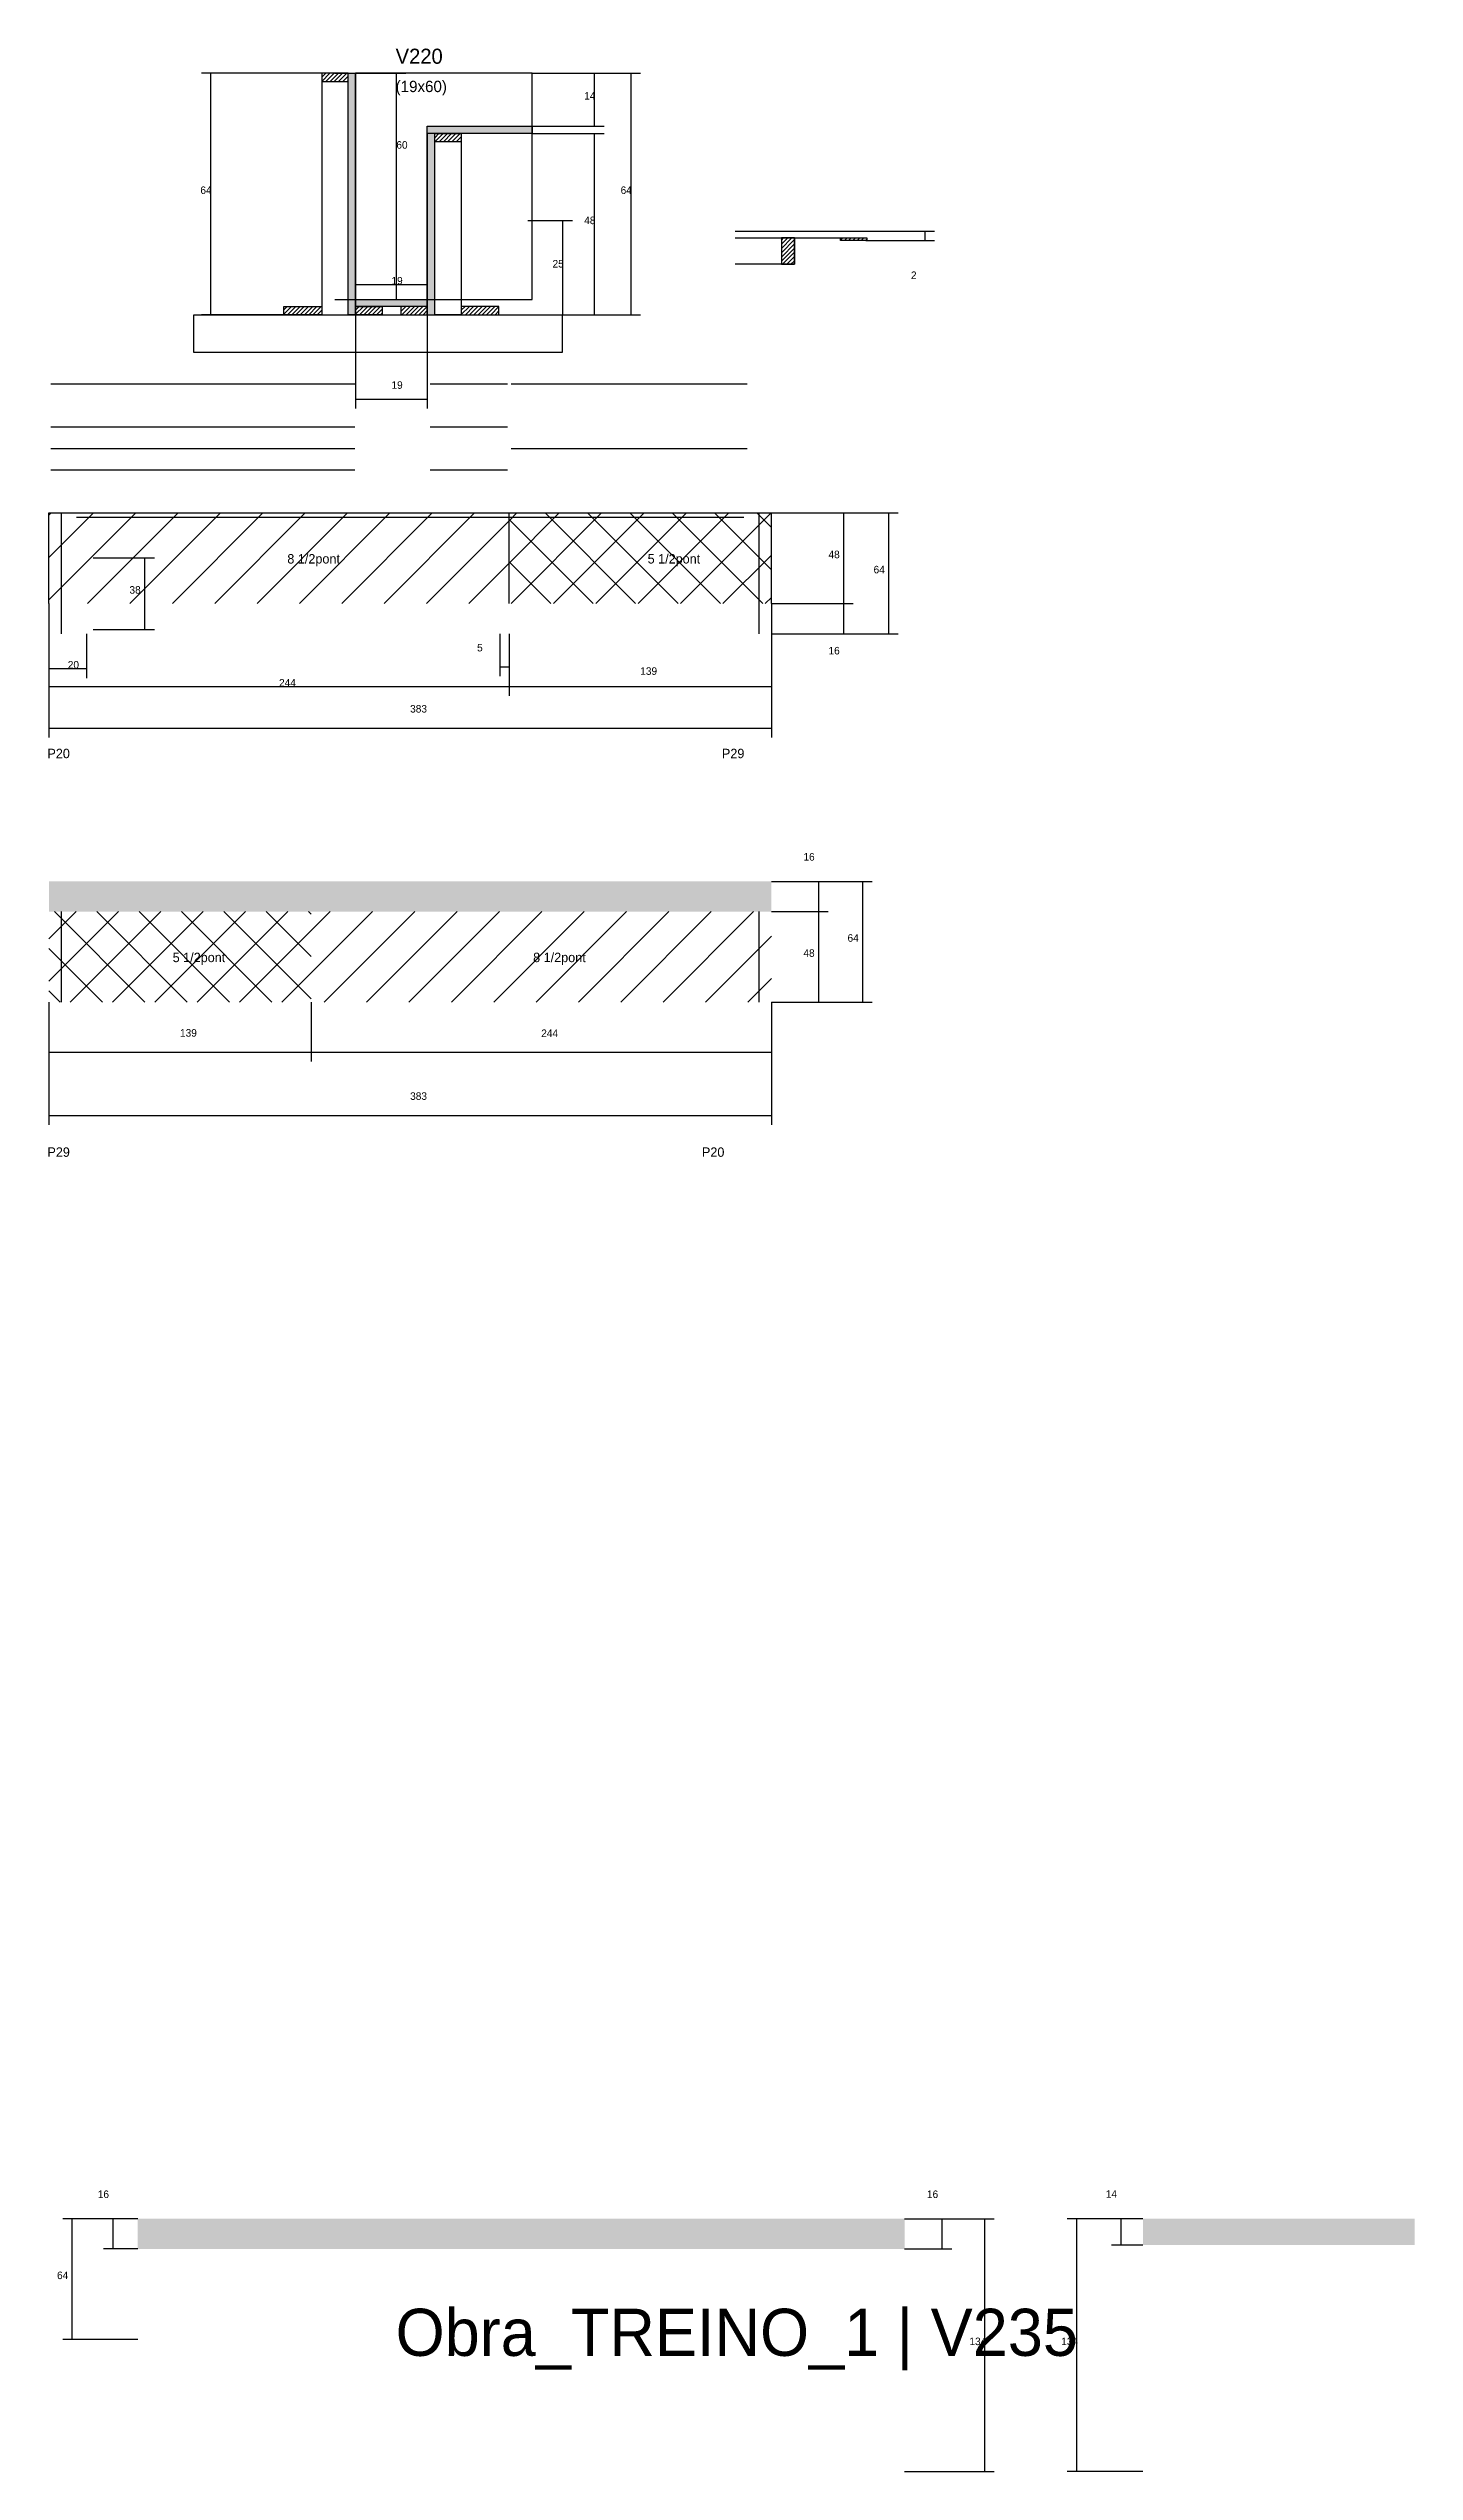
# Model space of a CAD drawing. Header units: metres. Extents: x -2848 to 22762, y -45195 to 1016.
# Drawn here: x 4616 to 5340, y -16671 to -15387 of the extents above; entities that cross this region are included whole.
import ezdxf

# ---------------------------------------------------------------- set-up
doc = ezdxf.new("R2010")
doc.units = ezdxf.units.M
for name, color, linetype in [('CONCRETO', 251, 'Continuous'), ('COTA', 4, 'Continuous'), ('Cota Seção (2x)', 4, 'Continuous'), ('Hachura', 253, 'Continuous'), ('LABEL_ID', 3, 'Continuous'), ('Madeira', 126, 'Continuous'), ('NOMENCLATURA', 7, 'Continuous'), ('Painéis', 200, 'Continuous'), ('REAPROVEITAMENTO', 251, 'Continuous'), ('SARR_2.2x7', 40, 'Continuous'), ('Texto Seção', 7, 'Continuous')]:
    doc.layers.add(name, color=color, linetype=linetype)

msp = doc.modelspace()

# ---------------------------------------------------------------- texts
at = {"layer": 'COTA'}
for s, p in [('14', (4900, -15414)), ('64', (4696.5, -15464)), ('64', (4919.3, -15464)), ('48', (4900, -15480)), ('25', (4883.2, -15503)), ('2', (5073.2, -15509.1)), ('19', (4797.8, -15567.3)), ('244', (4738.2, -15725.1)), ('139', (4929.7, -15718.9)), ('383', (4807.7, -15738.9)), ('139', (4685.7, -15910.7)), ('244', (4877.2, -15910.9)), ('383', (4807.7, -15944.2)), ('16', (4642.1, -16526.3)), ('64', (4620.5, -16569.3))]:
    msp.add_text(s, height=4, dxfattribs=at).set_placement(p)
at = {"layer": 'Cota Seção (2x)'}
for s, p in [('60', (4800.4, -15440)), ('19', (4797.8, -15512)), ('48', (5029.5, -15657.1)), ('64', (5053.4, -15665.1)), ('38', (4658.9, -15675.9)), ('5', (4843.2, -15706.5)), ('16', (5029.5, -15708.1)), ('20', (4626.2, -15715.6)), ('16', (5016.2, -15817.4)), ('64', (5039.6, -15860.4)), ('48', (5016.2, -15868.4)), ('16', (5081.7, -16526.3)), ('14', (5176.5, -16526.2)), ('134', (5104.2, -16604.3)), ('134', (5152.9, -16604.3))]:
    msp.add_text(s, height=4, dxfattribs=at).set_placement(p)
at = {"layer": 'LABEL_ID'}
msp.add_text('Obra_TREINO_1 | V235', height=25, dxfattribs=at).set_placement((4800, -16610))
at = {"layer": 'NOMENCLATURA'}
for s, p in [('8 1/2pont', (4742.6, -15659.9)), ('5 1/2pont', (4933.6, -15659.9)), ('P20', (4615.4, -15763.1)), ('P29', (4973, -15763.1)), ('5 1/2pont', (4681.8, -15871.2)), ('8 1/2pont', (4872.9, -15871.2)), ('P29', (4615.4, -15974.4)), ('P20', (4962.4, -15974.4))]:
    msp.add_text(s, height=5, dxfattribs=at).set_placement(p)
at = {"layer": 'Texto Seção'}
for s, height, p in [('V220', 8, (4800, -15395)), ('(19x60)', 6, (4800, -15410))]:
    msp.add_text(s, height=height, dxfattribs=at).set_placement(p)

# ---------------------------------------------------------------- hatches: boundary and pattern name
at = {"layer": 'COTA'}
h = msp.add_hatch(dxfattribs=at)
h.set_pattern_fill('AR-CONC', scale=0.03)
h.paths.add_polyline_path([(4999.2, -15844.4), (4999.2, -15828.4), (4999.2, -15828.4), (4616.2, -15828.4), (4616.2, -15828.4), (4616.2, -15844.4), (4616.2, -15844.4), (4999.2, -15844.4)])
h = msp.add_hatch(dxfattribs=at)
h.set_pattern_fill('AR-CONC', scale=0.03)
h.paths.add_polyline_path([(5069.8, -16553.3), (5069.8, -16537.3), (5069.8, -16537.3), (4663.3, -16537.3), (4663.3, -16537.3), (4663.3, -16553.3), (4663.3, -16553.3), (5069.8, -16553.3)])
h = msp.add_hatch(dxfattribs=at)
h.set_pattern_fill('AR-CONC', scale=0.03)
h.paths.add_polyline_path([(5340.2, -16551.3), (5340.2, -16537.3), (5340.2, -16537.3), (5196.2, -16537.3), (5196.2, -16537.3), (5196.2, -16551.3), (5196.2, -16551.3), (5340.2, -16551.3)])
at = {"layer": 'Hachura'}
h = msp.add_hatch(dxfattribs=at)
h.set_pattern_fill('ANSI31', scale=0.5)
h.paths.add_polyline_path([(4774.8, -15404.4), (4774.8, -15400), (4774.8, -15400), (4760.8, -15400), (4760.8, -15400), (4760.8, -15404.4), (4760.8, -15404.4), (4774.8, -15404.4)])
h = msp.add_hatch(color=8, dxfattribs=at)
h.dxf.hatch_style = 1
h.paths.add_polyline_path([(4774.8, -15400), (4778.8, -15400), (4778.8, -15400), (4778.8, -15528), (4778.8, -15528), (4774.8, -15528), (4774.8, -15528), (4774.8, -15400)])
h = msp.add_hatch(color=8, dxfattribs=at)
h.dxf.hatch_style = 1
h.paths.add_polyline_path([(4820.8, -15428), (4816.8, -15428), (4816.8, -15428), (4816.8, -15528), (4816.8, -15528), (4820.8, -15528), (4820.8, -15528), (4820.8, -15428)])
h = msp.add_hatch(color=8, dxfattribs=at)
h.dxf.hatch_style = 1
h.paths.add_polyline_path([(4816.8, -15432), (4816.8, -15428), (4816.8, -15428), (4872.4, -15428), (4872.4, -15428), (4872.4, -15432), (4872.4, -15432), (4816.8, -15432)])
h = msp.add_hatch(dxfattribs=at)
h.set_pattern_fill('ANSI31', scale=0.5)
h.paths.add_polyline_path([(4820.8, -15436.4), (4820.8, -15432), (4820.8, -15432), (4834.8, -15432), (4834.8, -15432), (4834.8, -15436.4), (4834.8, -15436.4), (4820.8, -15436.4)])
h = msp.add_hatch(dxfattribs=at)
h.set_pattern_fill('ANSI31', scale=0.5)
h.paths.add_polyline_path([(5011.5, -15487.3), (5004.5, -15487.3), (5004.5, -15501.3), (5011.5, -15501.3)])
h = msp.add_hatch(dxfattribs=at)
h.set_pattern_fill('ANSI31', scale=0.5)
h.paths.add_polyline_path([(5035.9, -15487.3), (5035.9, -15488.7), (5035.9, -15488.7), (5049.8, -15488.7), (5049.8, -15488.7), (5049.8, -15487.3), (5049.8, -15487.3), (5035.9, -15487.3)])
h = msp.add_hatch(dxfattribs=at)
h.set_pattern_fill('ANSI31', scale=0.5)
h.paths.add_polyline_path([(4740.8, -15528), (4740.8, -15523.6), (4740.8, -15523.6), (4760.8, -15523.6), (4760.8, -15523.6), (4760.8, -15528), (4760.8, -15528), (4740.8, -15528)])
h = msp.add_hatch(color=8, dxfattribs=at)
h.dxf.hatch_style = 1
h.paths.add_polyline_path([(4778.8, -15523.6), (4778.8, -15520), (4778.8, -15520), (4816.8, -15520), (4816.8, -15520), (4816.8, -15523.6), (4816.8, -15523.6), (4778.8, -15523.6)])
h = msp.add_hatch(dxfattribs=at)
h.set_pattern_fill('ANSI31', scale=0.5)
h.paths.add_polyline_path([(4778.8, -15528), (4778.8, -15523.6), (4778.8, -15523.6), (4792.8, -15523.6), (4792.8, -15523.6), (4792.8, -15528), (4792.8, -15528), (4778.8, -15528)])
h = msp.add_hatch(dxfattribs=at)
h.set_pattern_fill('ANSI31', scale=0.5)
h.paths.add_polyline_path([(4816.8, -15528), (4816.8, -15523.6), (4816.8, -15523.6), (4802.8, -15523.6), (4802.8, -15523.6), (4802.8, -15528), (4802.8, -15528), (4816.8, -15528)])
h = msp.add_hatch(dxfattribs=at)
h.set_pattern_fill('ANSI31', scale=0.5)
h.paths.add_polyline_path([(4854.8, -15528), (4854.8, -15523.6), (4854.8, -15523.6), (4834.8, -15523.6), (4834.8, -15523.6), (4834.8, -15528), (4834.8, -15528), (4854.8, -15528)])
at = {"layer": 'REAPROVEITAMENTO'}
h = msp.add_hatch(dxfattribs=at)
h.set_pattern_fill('ANSI31', scale=5)
h.paths.add_polyline_path([(4860.2, -15633.1), (4616.2, -15633.1), (4616.2, -15633.1), (4616.2, -15681.1), (4616.2, -15681.1), (4860.2, -15681.1), (4860.2, -15681.1), (4860.2, -15633.1)])
h = msp.add_hatch(dxfattribs=at)
h.set_pattern_fill('ANSI37', scale=5)
h.paths.add_polyline_path([(4999.2, -15633.1), (4860.2, -15633.1), (4860.2, -15633.1), (4860.2, -15681.1), (4860.2, -15681.1), (4999.2, -15681.1), (4999.2, -15681.1), (4999.2, -15633.1)])
h = msp.add_hatch(dxfattribs=at)
h.set_pattern_fill('ANSI37', scale=5)
h.paths.add_polyline_path([(4616.2, -15892.4), (4755.2, -15892.4), (4755.2, -15892.4), (4755.2, -15844.4), (4755.2, -15844.4), (4616.2, -15844.4), (4616.2, -15844.4), (4616.2, -15892.4)])
h = msp.add_hatch(dxfattribs=at)
h.set_pattern_fill('ANSI31', scale=5)
h.paths.add_polyline_path([(4755.2, -15892.4), (4999.2, -15892.4), (4999.2, -15892.4), (4999.2, -15844.4), (4999.2, -15844.4), (4755.2, -15844.4), (4755.2, -15844.4), (4755.2, -15892.4)])

# ---------------------------------------------------------------- linework, layer by layer
at = {"layer": 'CONCRETO'}
for points in [[(4872.4, -15428), (4872.4, -15400), (4778.8, -15400), (4778.8, -15428), (4778.8, -15428), (4778.8, -15520), (4816.8, -15520), (4816.8, -15428)], [(4778.8, -15520), (4872.4, -15520), (4872.4, -15400), (4778.8, -15400)]]:
    msp.add_lwpolyline(points, close=True, dxfattribs=at)
at = {"layer": 'COTA'}
for p, q in [((4760.8, -15400), (4697, -15400)), ((4702, -15528), (4702, -15400)), ((4872.4, -15400), (4929.8, -15400)), ((4872.4, -15400), (4910.5, -15400)), ((4905.5, -15428), (4905.5, -15400)), ((4924.8, -15528), (4924.8, -15400)), ((4872.4, -15428), (4910.5, -15428)), ((4872.4, -15432), (4910.5, -15432)), ((4905.5, -15528), (4905.5, -15432)), ((4870.1, -15478.1), (4893.7, -15478.1)), ((4888.7, -15528), (4888.7, -15478.1)), ((5049.3, -15483.7), (5085.7, -15483.7)), ((5049.3, -15488.7), (5085.7, -15488.7)), ((5080.7, -15488.7), (5080.7, -15483.7)), ((4745.2, -15528), (4697, -15528)), ((4778.8, -15528), (4778.8, -15577.8)), ((4816.8, -15528), (4816.8, -15577.8)), ((4850.4, -15528), (4929.8, -15528)), ((4850.4, -15528), (4910.5, -15528)), ((4870.1, -15528), (4893.7, -15528)), ((4778.8, -15572.8), (4816.8, -15572.8)), ((4616.2, -15681.1), (4616.2, -15730.1)), ((4616.2, -15681.1), (4616.2, -15752.1)), ((4999.2, -15681.1), (4999.2, -15730.1)), ((4999.2, -15681.1), (4999.2, -15752.1)), ((4860.2, -15697.1), (4860.2, -15730.1)), ((4860.2, -15697.1), (4860.2, -15730.1)), ((4616.2, -15725.1), (4860.2, -15725.1)), ((4860.2, -15725.1), (4999.2, -15725.1)), ((4616.2, -15747.1), (4999.2, -15747.1)), ((4616.2, -15892.4), (4616.2, -15923.9)), ((4616.2, -15892.4), (4616.2, -15957.5)), ((4755.2, -15892.4), (4755.2, -15923.9)), ((4755.2, -15892.4), (4755.2, -15923.9)), ((4999.2, -15892.4), (4999.2, -15923.9)), ((4999.2, -15892.4), (4999.2, -15957.5)), ((4616.2, -15918.9), (4755.2, -15918.9)), ((4755.2, -15918.9), (4999.2, -15918.9)), ((4616.2, -15952.5), (4999.2, -15952.5)), ((4663.3, -16537.3), (4623.6, -16537.3)), ((4628.6, -16601.3), (4628.6, -16537.3)), ((4663.3, -16537.3), (4645.2, -16537.3)), ((4650.2, -16553.3), (4650.2, -16537.3)), ((4663.3, -16553.3), (4645.2, -16553.3)), ((4663.3, -16601.3), (4623.6, -16601.3))]:
    msp.add_line(p, q, dxfattribs=at)
at = {"layer": 'Cota Seção (2x)'}
for p, q in [((4767.8, -15400), (4805.4, -15400)), ((4800.4, -15520), (4800.4, -15400)), ((4778.8, -15528), (4778.8, -15507)), ((4778.8, -15512), (4816.8, -15512)), ((4816.8, -15528), (4816.8, -15507)), ((4767.8, -15520), (4805.4, -15520)), ((4999.2, -15633.1), (5042.6, -15633.1)), ((4999.2, -15633.1), (5066.5, -15633.1)), ((5037.6, -15681.1), (5037.6, -15633.1)), ((5061.5, -15697.1), (5061.5, -15633.1)), ((4639.7, -15656.9), (4672.1, -15656.9)), ((4667.1, -15694.9), (4667.1, -15656.9)), ((4999.2, -15681.1), (5042.6, -15681.1)), ((4999.2, -15681.1), (5042.6, -15681.1)), ((5037.6, -15697.1), (5037.6, -15681.1)), ((4639.7, -15694.9), (4672.1, -15694.9)), ((4616.2, -15697.1), (4616.2, -15720.6)), ((4636.2, -15697.1), (4636.2, -15720.6)), ((4855.2, -15697.1), (4855.2, -15719.6)), ((4860.2, -15697.1), (4860.2, -15719.6)), ((4999.2, -15697.1), (5042.6, -15697.1)), ((4999.2, -15697.1), (5066.5, -15697.1)), ((4616.2, -15715.6), (4636.2, -15715.6)), ((4855.2, -15714.6), (4860.2, -15714.6)), ((4999.2, -15828.4), (5029.3, -15828.4)), ((4999.2, -15828.4), (5052.7, -15828.4)), ((5024.3, -15844.4), (5024.3, -15828.4)), ((5047.7, -15892.4), (5047.7, -15828.4)), ((4999.2, -15844.4), (5029.3, -15844.4)), ((4999.2, -15844.4), (5029.3, -15844.4)), ((5024.3, -15892.4), (5024.3, -15844.4)), ((4999.2, -15892.4), (5029.3, -15892.4)), ((4999.2, -15892.4), (5052.7, -15892.4)), ((5069.8, -16537.3), (5094.8, -16537.3)), ((5069.8, -16537.3), (5117.4, -16537.3)), ((5089.8, -16553.3), (5089.8, -16537.3)), ((5112.4, -16671.3), (5112.4, -16537.3)), ((5196.2, -16537.3), (5156.1, -16537.3)), ((5161.1, -16671.3), (5161.1, -16537.3)), ((5196.2, -16537.3), (5179.6, -16537.3)), ((5184.6, -16551.3), (5184.6, -16537.3)), ((5069.8, -16553.3), (5094.8, -16553.3)), ((5196.2, -16551.3), (5179.6, -16551.3)), ((5069.8, -16671.3), (5117.4, -16671.3)), ((5196.2, -16671.3), (5156.1, -16671.3))]:
    msp.add_line(p, q, dxfattribs=at)
at = {"layer": 'Madeira'}
for points in [[(4774.8, -15404.4), (4774.8, -15400), (4760.8, -15400), (4760.8, -15404.4)], [(4774.8, -15400), (4760.8, -15400), (4760.8, -15528), (4774.8, -15528)], [(4820.8, -15436.4), (4820.8, -15432), (4834.8, -15432), (4834.8, -15436.4)], [(4820.8, -15432), (4834.8, -15432), (4834.8, -15528), (4820.8, -15528)], [(5011.5, -15501.3), (5011.5, -15487.3), (5004.5, -15487.3), (5004.5, -15501.3)], [(5035.9, -15487.3), (5049.8, -15487.3), (5049.8, -15488.7), (5035.9, -15488.7)], [(4888.3, -15548), (4693.1, -15548), (4693.1, -15528), (4888.3, -15528)], [(4740.8, -15528), (4740.8, -15523.6), (4760.8, -15523.6), (4760.8, -15528)], [(4778.8, -15528), (4778.8, -15523.6), (4792.8, -15523.6), (4792.8, -15528)], [(4816.8, -15528), (4816.8, -15523.6), (4802.8, -15523.6), (4802.8, -15528)], [(4854.8, -15528), (4854.8, -15523.6), (4834.8, -15523.6), (4834.8, -15528)]]:
    msp.add_lwpolyline(points, close=True, dxfattribs=at)
msp.add_lwpolyline([(5011.5, -15487.3), (5011.5, -15501.3), (4980, -15501.3)], dxfattribs=at)
at = {"layer": 'Painéis'}
for p, q in [((4778.8, -15528), (4778.8, -15400)), ((4816.8, -15428), (4872.4, -15428)), ((4816.8, -15432), (4816.8, -15428)), ((4816.8, -15528), (4816.8, -15432)), ((4872.4, -15432), (4872.4, -15428)), ((4980, -15483.7), (5049.8, -15483.7)), ((4980, -15487.3), (5049.8, -15487.3)), ((4778.8, -15520), (4816.8, -15520)), ((4778.8, -15523.6), (4778.8, -15520)), ((4816.8, -15523.6), (4816.8, -15520)), ((4616.2, -15633.1), (4999.2, -15633.1)), ((4616.2, -15681.1), (4616.2, -15633.1)), ((4860.2, -15681.1), (4860.2, -15633.1)), ((4999.2, -15681.1), (4999.2, -15633.1))]:
    msp.add_line(p, q, dxfattribs=at)
for points in [[(4774.8, -15400), (4778.8, -15400), (4778.8, -15528), (4774.8, -15528)], [(4816.8, -15432), (4816.8, -15428), (4872.4, -15428), (4872.4, -15432)], [(4820.8, -15432), (4816.8, -15432), (4816.8, -15528), (4820.8, -15528)], [(4778.8, -15523.6), (4778.8, -15520), (4816.8, -15520), (4816.8, -15523.6)]]:
    msp.add_lwpolyline(points, close=True, dxfattribs=at)
at = {"layer": 'SARR_2.2x7'}
for p, q in [((4617.2, -15564.7), (4778.3, -15564.7)), ((4617.2, -15564.7), (4778.3, -15564.7)), ((4818.3, -15564.7), (4859.3, -15564.7)), ((4861.3, -15564.7), (4986.3, -15564.7)), ((4617.2, -15587.5), (4778.3, -15587.5)), ((4818.3, -15587.5), (4859.3, -15587.5)), ((4617.2, -15598.9), (4778.3, -15598.9)), ((4861.3, -15598.9), (4986.3, -15598.9)), ((4617.2, -15610.3), (4778.3, -15610.3)), ((4818.3, -15610.3), (4859.3, -15610.3)), ((4622.8, -15681.1), (4622.8, -15633.1)), ((4630.8, -15635.3), (4860.2, -15635.3)), ((4860.2, -15635.3), (4984.7, -15635.3)), ((4992.7, -15681.1), (4992.7, -15633.1)), ((4622.8, -15697.1), (4622.8, -15681.1)), ((4992.7, -15697.1), (4992.7, -15681.1)), ((4622.8, -15892.4), (4622.8, -15844.4)), ((4992.7, -15892.4), (4992.7, -15844.4))]:
    msp.add_line(p, q, dxfattribs=at)

msp.set_redraw_order([(e.dxf.handle, doc.entitydb.next_handle()) for e in msp.query("TEXT MTEXT ATTDEF DIMENSION ARC_DIMENSION")])  # texts and dimensions are drawn at this point

doc.saveas('drawing.dxf')
